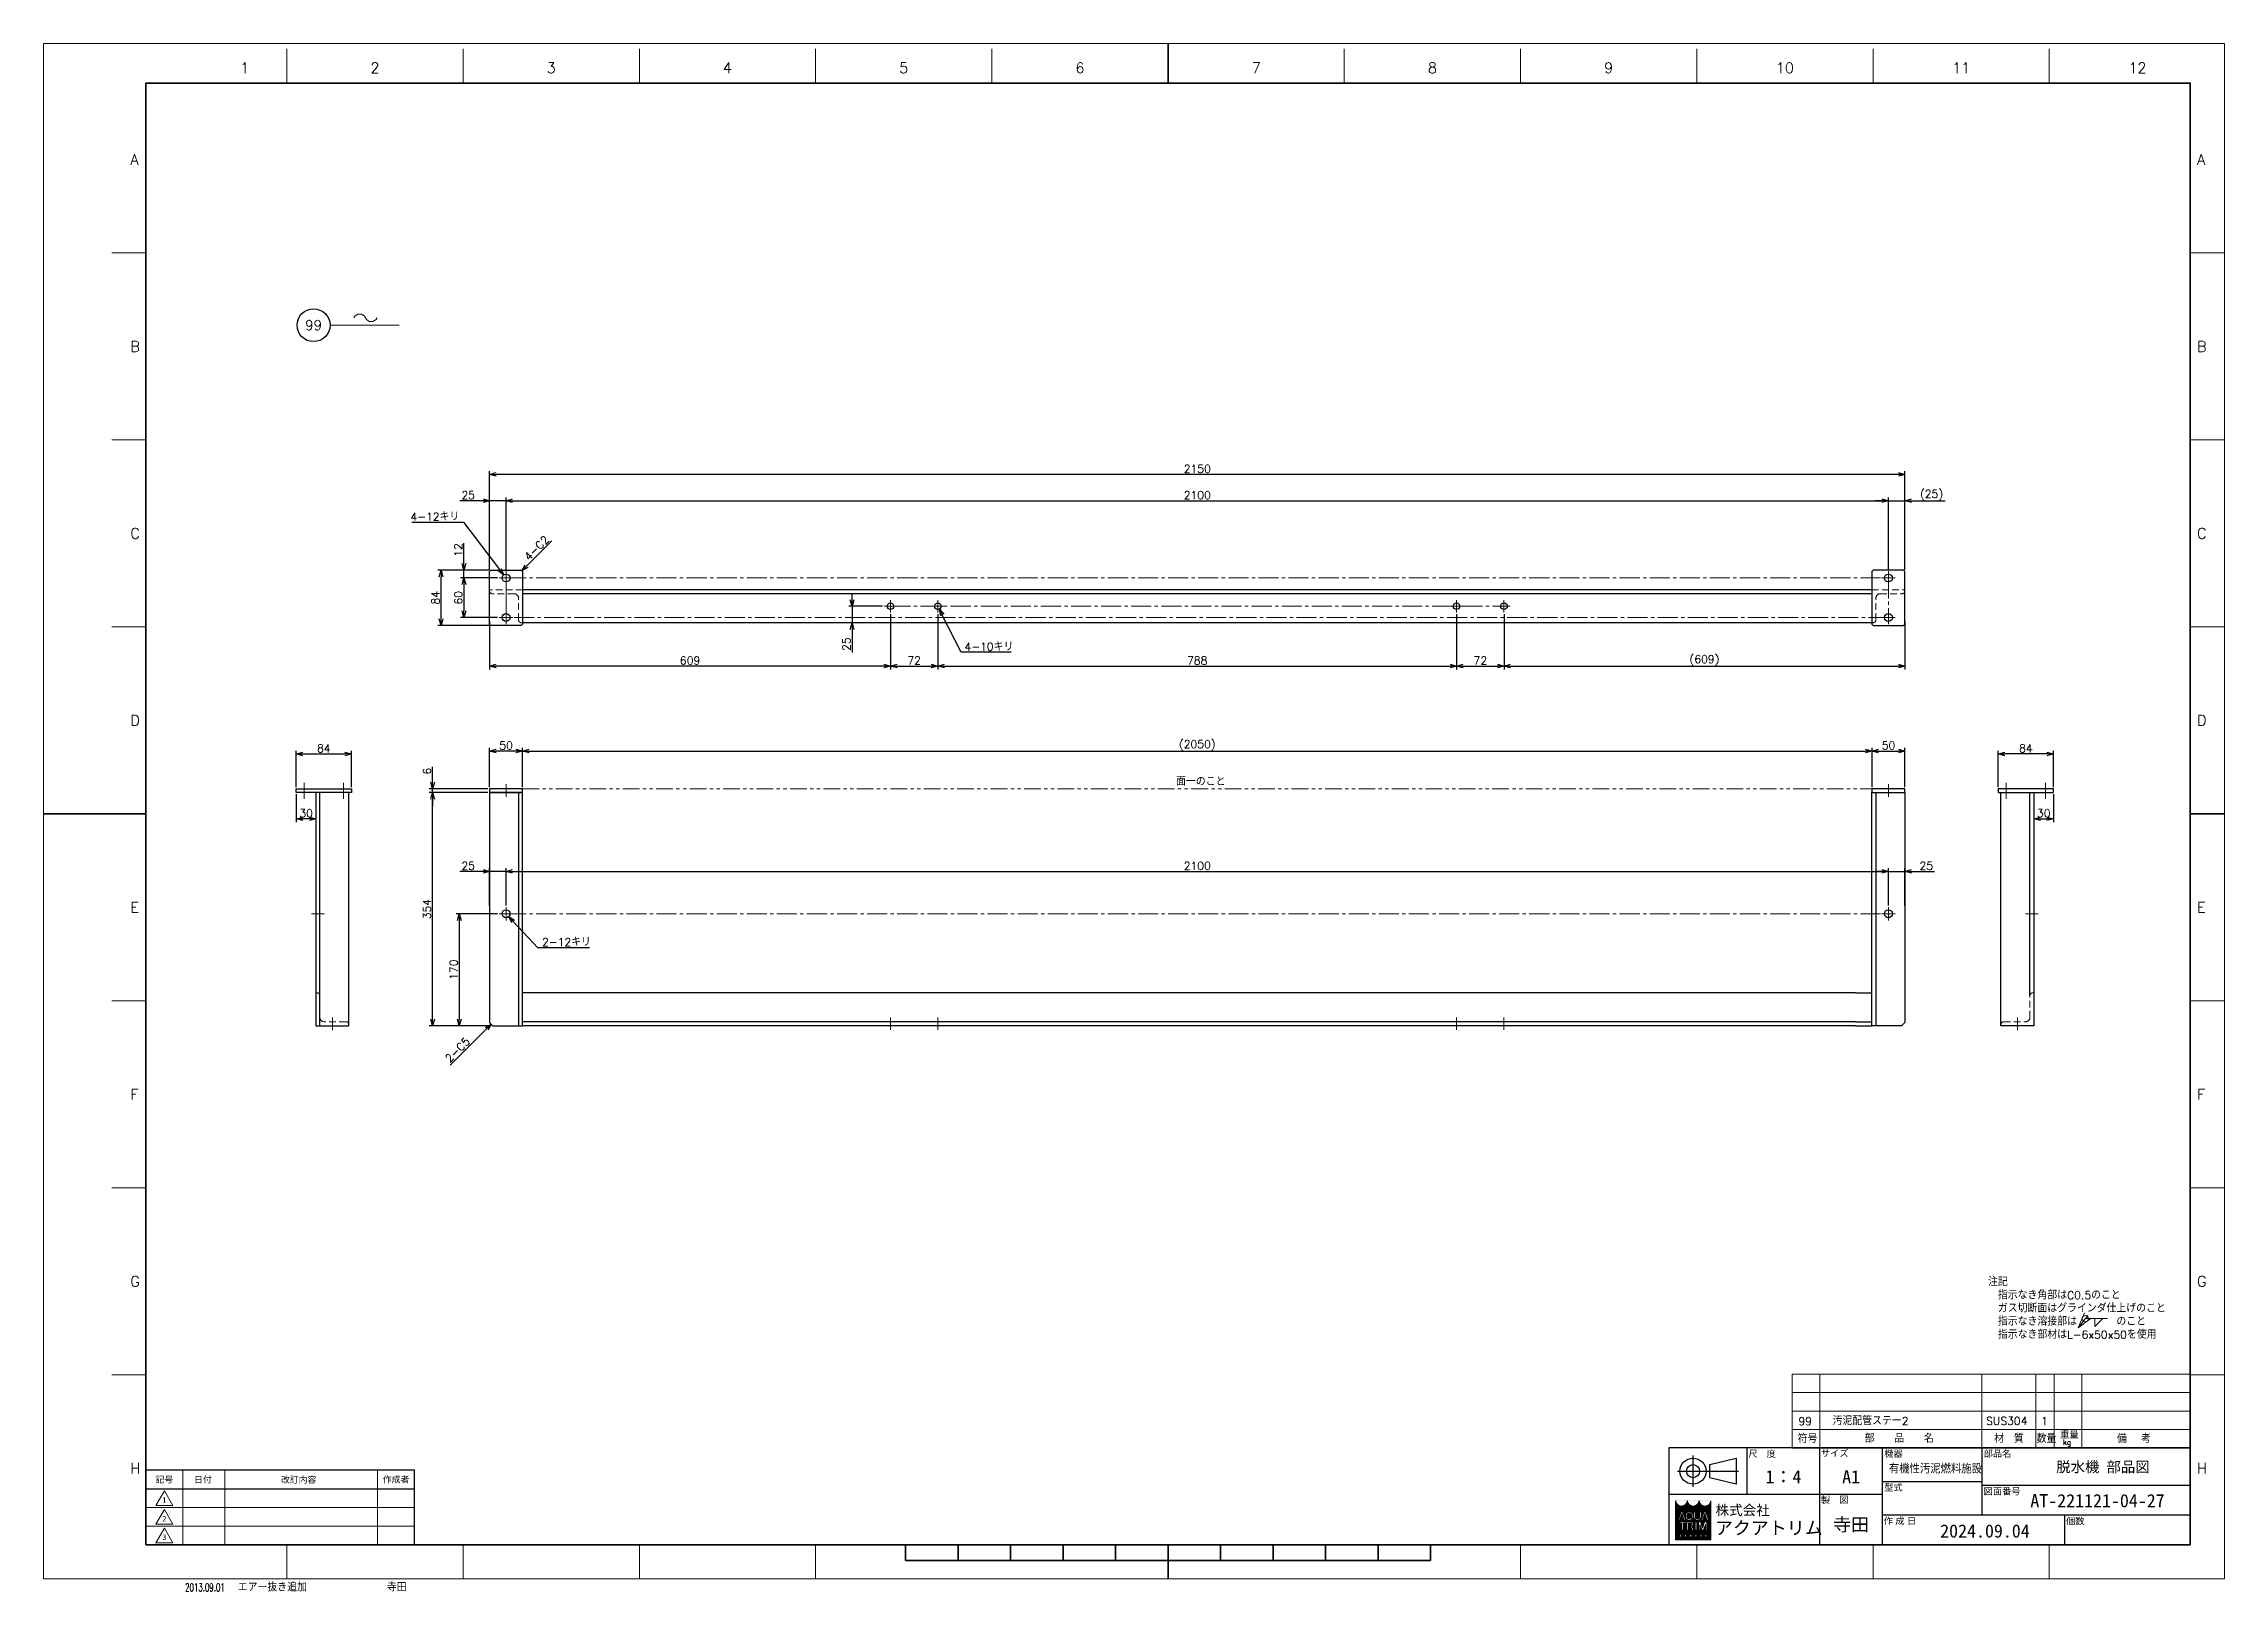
# Model space of a CAD drawing. Header units: millimetres. Extents: x 0 to 3313, y -19 to 2332.
import ezdxf
from ezdxf import colors
from ezdxf.entities.mleader import LeaderData, LeaderLine
from ezdxf.enums import TextEntityAlignment as Align
from ezdxf.math import Vec2, Vec3

# ---------------------------------------------------------------- set-up
doc = ezdxf.new("R2010")
doc.units = ezdxf.units.MM
doc.header["$LTSCALE"] = 1.6
doc.header["$PDMODE"] = 99
doc.header["$PDSIZE"] = 1
for name, pattern in [('CENTER2', [28.575, 19.05, -3.175, 3.175, -3.175]), ('HIDDEN', [9.525, 6.35, -3.175]), ('PHANTOM2', [31.75, 15.875, -3.175, 3.175, -3.175, 3.175, -3.175])]:
    doc.linetypes.add(name, pattern=pattern)
for name, color, linetype, lineweight in [('04_HIDDEN', 2, 'HIDDEN', 13), ('05_CENTER', 4, 'CENTER2', 13), ('06_PHANTOM', 2, 'PHANTOM2', 13), ('07_TEXT', 3, 'Continuous', 13), ('08_DIM', 3, 'Continuous', 13), ('90_FRAME', 5, 'Continuous', 35)]:
    doc.layers.add(name, color=color, linetype=linetype, lineweight=lineweight)
doc.layers.add('91_BLANK', color=5, linetype='Continuous', lineweight=0, plot=False)
doc.styles.add('KSS_TXT', font='txt.shx', dxfattribs={"bigfont": 'extfont2.shx'})
doc.styles.add('MS_G', font='MS Gothic.ttf')
doc.styles.get("Standard").update_dxf_attribs({"font": 'txt.shx', "bigfont": 'extfont2.shx'})
doc.styles.add('表題用', font='MS PGothic.ttf')
doc.dimstyles.new('KSS_DIM', dxfattribs={"dimscale": 4, "dimtxt": 3, "dimasz": 2.5, "dimexe": 1.25, "dimexo": 0.625, "dimtad": 1, "dimdsep": 46, "dimtxsty": 'KSS_TXT', "dimblk": 'OPEN30', "dimcen": 0, "dimazin": 2, "dimtfac": 0.75, "dimtmove": 0, "dimatfit": 3, "dimldrblk": 'OPEN30', "dimfxl": 1.25, "dimtolj": 1, "dimarcsym": 0})
doc.dimstyles.new('KSS_DIM$3', dxfattribs={"dimscale": 4, "dimtxt": 3, "dimasz": 2.5, "dimexe": 1.25, "dimexo": 0.625, "dimtad": 1, "dimtih": 1, "dimtoh": 1, "dimdsep": 46, "dimtxsty": 'KSS_TXT', "dimblk": 'OPEN30', "dimcen": 0, "dimazin": 2, "dimtfac": 0.75, "dimtofl": 0, "dimtmove": 0, "dimatfit": 3, "dimldrblk": 'OPEN30', "dimfxl": 1.25, "dimtolj": 1, "dimarcsym": 0})

msp = doc.modelspace()

# ---------------------------------------------------------------- texts
at = {"layer": '07_TEXT', "ltscale": 2, "insert": (2953.8, 456.644), "char_height": 12, "attachment_point": 1}
msp.add_mtext_dynamic_manual_height_columns('注記\\P\u3000指示なき角部はC0.5のこと\\P\u3000ガス切断面はグラインダ仕上げのこと\\P\u3000指示なき溶接部は\u3000\u3000\u3000\u3000のこと\\P\u3000指示なき部材はL-6x50x50を使用', width=288.71644, gutter_width=15, heights=[0], dxfattribs=at)
at = {"layer": '08_DIM', "style": 'KSS_TXT'}
msp.add_text('面一のこと', height=12, dxfattribs=at).set_placement((1720.291, 1204.695))
at = {"layer": '90_FRAME', "color": 0, "lineweight": 13, "style": 'KSS_TXT'}
for s, p in [('1', (305.507, 2282.158)), ('2', (503.368, 2282.158)), ('3', (771.102, 2282.158)), ('4', (1038.836, 2282.158)), ('5', (1306.569, 2282.158)), ('6', (1574.303, 2282.158)), ('7', (1842.036, 2282.158)), ('8', (2109.77, 2282.158)), ('9', (2377.504, 2282.158)), ('10', (2645.237, 2282.158)), ('11', (2912.971, 2282.158)), ('12', (3180.705, 2282.158))]:
    msp.add_text(s, height=16, dxfattribs=at).set_placement(p, align=Align.BOTTOM_CENTER)
for s, p in [('A', (131.829, 2155.685)), ('A', (3271.263, 2155.685)), ('B', (131.829, 1871.696)), ('B', (3271.263, 1871.696)), ('C', (131.829, 1587.707)), ('C', (3271.263, 1587.707)), ('D', (131.829, 1303.718)), ('D', (3271.263, 1303.718)), ('E', (131.829, 1019.729)), ('E', (3271.263, 1019.729)), ('F', (131.829, 735.74)), ('F', (3271.263, 735.74)), ('G', (131.829, 451.752)), ('G', (3271.263, 451.752)), ('H', (131.829, 167.763)), ('H', (3271.263, 167.763))]:
    msp.add_text(s, height=16, dxfattribs=at).set_placement(p, align=Align.MIDDLE_LEFT)
at = {"layer": '90_FRAME', "color": 3, "lineweight": 13}
for s, p in [('99', (2676.04, 239.191)), ('1', (3039.665, 239.392))]:
    msp.add_text(s, height=12, dxfattribs=at).set_placement(p, align=Align.MIDDLE_CENTER)
for s, height, p in [('汚泥配管ステー2', 12, (2717.578, 233.5)), ('SUS304', 12, (2950.877, 233.659)), ('符号', 12, (2664.622, 206.328)), ('部\u3000\u3000品\u3000\u3000名', 12, (2766.351, 206.763)), ('材\u3000質', 12, (2963.106, 206.619)), ('数量', 12, (3027.679, 206.529)), ('重量', 10, (3063.355, 213.073)), ('kg', 8, (3067.775, 203.288)), ('備  考', 12, (3149.73, 206.328)), ('エアー抜き追加', 12, (294.935, -19.199)), ('寺田', 12, (521.481, -19.199))]:
    msp.add_text(s, height=height, dxfattribs=at).set_placement(p)
at = {"layer": '90_FRAME', "color": 0, "style": '表題用'}
for s, p in [('尺\u3000度', (2589.55, 189.845)), ('サイズ', (2699.864, 190.591)), ('機器', (2796.103, 190.01)), ('部品名', (2947.15, 190.01)), ('型式', (2796.103, 138.596)), ('図面番号', (2947.15, 132.939)), ('製\u3000図', (2699.864, 119.876)), ('作 成 日', (2795.412, 87.801)), ('個数', (3072.302, 87.525))]:
    msp.add_text(s, height=10, dxfattribs=at).set_placement(p, align=Align.MIDDLE_LEFT)
at = {"layer": '90_FRAME', "color": 0, "style": 'MS_G', "width": 0.9}
msp.add_text('有機性汚泥燃料施設', height=12.8, dxfattribs=at).set_placement((2803.147, 161.284))
at = {"layer": '90_FRAME', "color": 0, "style": 'MS_G'}
for s, height, p in [('脱水機 部品図', 16, (3057.459, 161.858)), ('AT-221121-04-27', 20, (3018.011, 108.514)), ('2024.09.04', 20, (2881.056, 62.479))]:
    msp.add_text(s, height=height, dxfattribs=at).set_placement(p)
at = {"layer": '90_FRAME', "color": 0, "style": '表題用'}
for s, p in [('記号', (183.384, 150.616)), ('日付', (242.01, 150.616)), ('作成者', (535.384, 150.616))]:
    msp.add_text(s, height=9.6, dxfattribs=at).set_placement(p, align=Align.MIDDLE_CENTER)
at = {"layer": '90_FRAME', "color": 0}
for s, height, style, p in [('改訂内容', 9.6, '表題用', (387.384, 150.616)), ('A1', 20, 'MS_G', (2745.727, 154.859))]:
    msp.add_text(s, height=height, dxfattribs=dict(at, style=style)).set_placement(p, align=Align.MIDDLE)
at = {"layer": '90_FRAME', "color": 0, "lineweight": 13, "style": 'MS_G'}
for s, p in [('1', (183.384, 119.502)), ('3', (183.384, 62.93)), ('2', (183.384, 91.216))]:
    msp.add_text(s, height=8.486, dxfattribs=at).set_placement(p, align=Align.MIDDLE)
at = {"layer": '90_FRAME', "color": 4, "style": 'MS_G'}
msp.add_text('株式会社', height=15.1215, dxfattribs=at).set_placement((2581.023, 104.113), align=Align.MIDDLE_CENTER)
msp.add_text('アクアトリム', height=20, dxfattribs=at).set_placement((2538.937, 67.181))
at = {"layer": '90_FRAME', "color": 3, "lineweight": 13, "width": 0.65}
msp.add_text('2013.09.01', height=12, dxfattribs=at).set_placement((214.968, -19.199))
at = {"layer": '90_FRAME', "color": 0, "style": 'MS_G'}
for tag, p in [('1：4', (2642.913, 154.859)), ('寺田', (2745.727, 82.73))]:
    msp.add_attdef(tag, text='', height=20, dxfattribs=at).set_placement(p, align=Align.MIDDLE)

# ---------------------------------------------------------------- blocks, each defined once
blk = doc.blocks.new('AM_BALLOON1')
at = {"transparency": 16777216}
blk.add_circle((0, 0), 5, dxfattribs=at)
blk.add_attdef('B_NUMBER', text='', height=3, dxfattribs=at).set_placement((0, 0), align=Align.MIDDLE_CENTER)
blk = doc.blocks.new('_OPEN')
at = {"color": 0, "linetype": 'ByBlock'}
for p, q in [((-1, 0.17), (0, 0)), ((0, 0), (-1, -0.17)), ((0, 0), (-1, 0))]:
    blk.add_line(p, q, dxfattribs=at)
blk = doc.blocks.new('p1ba05')
for centre, start, end in [((-2.95, 0.29), 24.2276, 155.5758), ((0, 1.62), 204.2276, 335.5758)]:
    blk.add_arc(centre, 1.62, start, end)
blk = doc.blocks.new('Weld-line')
blk.add_line((0, 0), (1, 0))
blk = doc.blocks.new('Weld10-s5')
blk.add_circle((0, 0), 2)
blk = doc.blocks.new('Weld10-a1')
for p, q in [((5, 0), (0, 5)), ((0, 5), (0, 0)), ((0, 0), (5, 0))]:
    blk.add_line(p, q)
at = {"width": 0.9}
blk.add_attdef('S', text='', height=2.8, dxfattribs=at).set_placement((-2, 1), align=Align.RIGHT)
blk.add_attdef('L', (8, 1), '', height=2.8, dxfattribs=at)
blk = doc.blocks.new('_Open30')
at = {"color": 0, "linetype": 'ByBlock', "lineweight": -2}
for p, q in [((-1, 0.27), (0, 0)), ((0, 0), (-1, -0.27)), ((0, 0), (-1, 0))]:
    blk.add_line(p, q, dxfattribs=at)
blk = doc.blocks.new('*D180')
at = {"layer": '08_DIM', "color": 0, "lineweight": -2, "transparency": 16777216}
for p, q in [((675, 1194), (585.9, 1194)), ((590.9, 850), (590.9, 1184)), ((680, 840), (585.9, 840))]:
    blk.add_line(p, q, dxfattribs=at)
at = {"layer": 'Defpoints', "color": 0, "transparency": 16777216}
for p in [(590.9, 1194), (677.5, 1194), (682.5, 840)]:
    blk.add_point(p, dxfattribs=at)
at = {"layer": '08_DIM', "color": 0, "lineweight": -2, "transparency": 16777216, "xscale": 10, "yscale": 10, "zscale": 10}
for p, rotation in [((590.9, 1194), 90), ((590.9, 840), 270)]:
    blk.add_blockref('_Open30', p, dxfattribs=dict(at, rotation=rotation))
at = {"layer": '08_DIM', "color": 0, "transparency": 16777216, "insert": (582.4, 1017), "char_height": 12, "attachment_point": 5, "rotation": 90, "style": 'KSS_TXT'}
blk.add_mtext('\\A1;354', dxfattribs=at)
blk = doc.blocks.new('*D181')
at = {"layer": '08_DIM', "color": 0, "lineweight": -2, "transparency": 16777216}
for p, q in [((689.7, 1010), (626.5, 1010)), ((631.5, 1000), (631.5, 850)), ((680, 840), (626.5, 840))]:
    blk.add_line(p, q, dxfattribs=at)
at = {"layer": 'Defpoints', "color": 0, "transparency": 16777216}
for p in [(692.2, 1010), (631.5, 840), (682.5, 840)]:
    blk.add_point(p, dxfattribs=at)
at = {"layer": '08_DIM', "color": 0, "lineweight": -2, "transparency": 16777216, "xscale": 10, "yscale": 10, "zscale": 10}
for p, rotation in [((631.5, 1010), 90), ((631.5, 840), 270)]:
    blk.add_blockref('_Open30', p, dxfattribs=dict(at, rotation=rotation))
at = {"layer": '08_DIM', "color": 0, "transparency": 16777216, "insert": (623, 925), "char_height": 12, "attachment_point": 5, "rotation": 90, "style": 'KSS_TXT'}
blk.add_mtext('\\A1;170', dxfattribs=at)
blk = doc.blocks.new('*D182')
at = {"layer": '08_DIM', "color": 0, "lineweight": -2, "transparency": 16777216}
for p, q in [((590.9, 1210), (590.9, 1233)), ((675, 1200), (585.9, 1200)), ((675, 1194), (585.9, 1194)), ((590.9, 1194), (590.9, 1200)), ((590.9, 1184), (590.9, 1174))]:
    blk.add_line(p, q, dxfattribs=at)
at = {"layer": 'Defpoints', "color": 0, "transparency": 16777216}
for p in [(590.9, 1200), (677.5, 1200), (677.5, 1194)]:
    blk.add_point(p, dxfattribs=at)
at = {"layer": '08_DIM', "color": 0, "lineweight": -2, "transparency": 16777216, "xscale": 10, "yscale": 10, "zscale": 10}
for p, rotation in [((590.9, 1200), 270), ((590.9, 1194), 90)]:
    blk.add_blockref('_Open30', p, dxfattribs=dict(at, rotation=rotation))
at = {"layer": '08_DIM', "color": 0, "transparency": 16777216, "insert": (582.4, 1226.5), "char_height": 12, "attachment_point": 5, "rotation": 90, "style": 'KSS_TXT'}
blk.add_mtext('\\A1;6', dxfattribs=at)
blk = doc.blocks.new('*D183')
at = {"layer": '08_DIM', "color": 0, "lineweight": -2, "transparency": 16777216}
for p, q in [((677.5, 1202.5), (677.5, 1262.1)), ((727.5, 1202.5), (727.5, 1262.1)), ((717.5, 1257.1), (687.5, 1257.1))]:
    blk.add_line(p, q, dxfattribs=at)
at = {"layer": 'Defpoints', "color": 0, "transparency": 16777216}
for p in [(677.5, 1257.1), (677.5, 1200), (727.5, 1200)]:
    blk.add_point(p, dxfattribs=at)
at = {"layer": '08_DIM', "color": 0, "lineweight": -2, "transparency": 16777216, "xscale": 10, "yscale": 10, "zscale": 10, "rotation": 180}
blk.add_blockref('_Open30', (677.5, 1257.1), dxfattribs=at)
at = {"layer": '08_DIM', "color": 0, "lineweight": -2, "transparency": 16777216, "xscale": 10, "yscale": 10, "zscale": 10}
blk.add_blockref('_Open30', (727.5, 1257.1), dxfattribs=at)
at = {"layer": '08_DIM', "color": 0, "transparency": 16777216, "insert": (702.5, 1265.6), "char_height": 12, "attachment_point": 5, "style": 'KSS_TXT'}
blk.add_mtext('\\A1;50', dxfattribs=at)
blk = doc.blocks.new('*D184')
at = {"layer": '08_DIM', "color": 0, "lineweight": -2, "transparency": 16777216}
for p, q in [((727.5, 1202.5), (727.5, 1262.1)), ((2777.5, 1202.5), (2777.5, 1262.1)), ((737.5, 1257.1), (2767.5, 1257.1))]:
    blk.add_line(p, q, dxfattribs=at)
at = {"layer": 'Defpoints', "color": 0, "transparency": 16777216}
for p in [(2777.5, 1257.1), (727.5, 1200), (2777.5, 1200)]:
    blk.add_point(p, dxfattribs=at)
at = {"layer": '08_DIM', "color": 0, "lineweight": -2, "transparency": 16777216, "xscale": 10, "yscale": 10, "zscale": 10, "rotation": 180}
blk.add_blockref('_Open30', (727.5, 1257.1), dxfattribs=at)
at = {"layer": '08_DIM', "color": 0, "lineweight": -2, "transparency": 16777216, "xscale": 10, "yscale": 10, "zscale": 10}
blk.add_blockref('_Open30', (2777.5, 1257.1), dxfattribs=at)
at = {"layer": '08_DIM', "color": 0, "transparency": 16777216, "insert": (1752.5, 1265.6), "char_height": 12, "attachment_point": 5, "style": 'KSS_TXT'}
blk.add_mtext('\\A1;(2050)', dxfattribs=at)
blk = doc.blocks.new('*D185')
at = {"layer": '08_DIM', "color": 0, "lineweight": -2, "transparency": 16777216}
for p, q in [((2777.5, 1202.5), (2777.5, 1262.1)), ((2827.5, 1202.5), (2827.5, 1262.1)), ((2787.5, 1257.1), (2817.5, 1257.1))]:
    blk.add_line(p, q, dxfattribs=at)
at = {"layer": 'Defpoints', "color": 0, "transparency": 16777216}
for p in [(2827.5, 1257.1), (2777.5, 1200), (2827.5, 1200)]:
    blk.add_point(p, dxfattribs=at)
at = {"layer": '08_DIM', "color": 0, "lineweight": -2, "transparency": 16777216, "xscale": 10, "yscale": 10, "zscale": 10, "rotation": 180}
blk.add_blockref('_Open30', (2777.5, 1257.1), dxfattribs=at)
at = {"layer": '08_DIM', "color": 0, "lineweight": -2, "transparency": 16777216, "xscale": 10, "yscale": 10, "zscale": 10}
blk.add_blockref('_Open30', (2827.5, 1257.1), dxfattribs=at)
at = {"layer": '08_DIM', "color": 0, "transparency": 16777216, "insert": (2802.5, 1265.6), "char_height": 12, "attachment_point": 5, "style": 'KSS_TXT'}
blk.add_mtext('\\A1;50', dxfattribs=at)
blk = doc.blocks.new('*D186')
at = {"layer": '08_DIM', "color": 0, "lineweight": -2, "transparency": 16777216}
for p, q in [((702.5, 1022.8), (702.5, 1079.3)), ((712.5, 1074.3), (2792.5, 1074.3)), ((2802.5, 1022.8), (2802.5, 1079.3))]:
    blk.add_line(p, q, dxfattribs=at)
at = {"layer": 'Defpoints', "color": 0, "transparency": 16777216}
for p in [(2802.5, 1074.3), (702.5, 1020.3), (2802.5, 1020.3)]:
    blk.add_point(p, dxfattribs=at)
at = {"layer": '08_DIM', "color": 0, "lineweight": -2, "transparency": 16777216, "xscale": 10, "yscale": 10, "zscale": 10, "rotation": 180}
blk.add_blockref('_Open30', (702.5, 1074.3), dxfattribs=at)
at = {"layer": '08_DIM', "color": 0, "lineweight": -2, "transparency": 16777216, "xscale": 10, "yscale": 10, "zscale": 10}
blk.add_blockref('_Open30', (2802.5, 1074.3), dxfattribs=at)
at = {"layer": '08_DIM', "color": 0, "transparency": 16777216, "insert": (1752.5, 1082.8), "char_height": 12, "attachment_point": 5, "style": 'KSS_TXT'}
blk.add_mtext('\\A1;2100', dxfattribs=at)
blk = doc.blocks.new('*D187')
at = {"layer": '08_DIM', "color": 0, "lineweight": -2, "transparency": 16777216}
for p, q in [((667.5, 1074.3), (632.5, 1074.3)), ((677.5, 1022.8), (677.5, 1079.3)), ((702.5, 1074.3), (677.5, 1074.3)), ((702.5, 1022.8), (702.5, 1079.3)), ((712.5, 1074.3), (722.5, 1074.3))]:
    blk.add_line(p, q, dxfattribs=at)
at = {"layer": 'Defpoints', "color": 0, "transparency": 16777216}
for p in [(677.5, 1074.3), (677.5, 1020.3), (702.5, 1020.3)]:
    blk.add_point(p, dxfattribs=at)
at = {"layer": '08_DIM', "color": 0, "lineweight": -2, "transparency": 16777216, "xscale": 10, "yscale": 10, "zscale": 10}
blk.add_blockref('_Open30', (677.5, 1074.3), dxfattribs=at)
at = {"layer": '08_DIM', "color": 0, "lineweight": -2, "transparency": 16777216, "xscale": 10, "yscale": 10, "zscale": 10, "rotation": 180}
blk.add_blockref('_Open30', (702.5, 1074.3), dxfattribs=at)
at = {"layer": '08_DIM', "color": 0, "transparency": 16777216, "insert": (645, 1082.8), "char_height": 12, "attachment_point": 5, "style": 'KSS_TXT'}
blk.add_mtext('\\A1;25', dxfattribs=at)
blk = doc.blocks.new('*D188')
at = {"layer": '08_DIM', "color": 0, "lineweight": -2, "transparency": 16777216}
for p, q in [((2792.5, 1074.3), (2782.5, 1074.3)), ((2802.5, 1022.8), (2802.5, 1079.3)), ((2802.5, 1074.3), (2827.5, 1074.3)), ((2827.5, 1022.8), (2827.5, 1079.3)), ((2837.5, 1074.3), (2872.5, 1074.3))]:
    blk.add_line(p, q, dxfattribs=at)
at = {"layer": 'Defpoints', "color": 0, "transparency": 16777216}
for p in [(2827.5, 1074.3), (2802.5, 1020.3), (2827.5, 1020.3)]:
    blk.add_point(p, dxfattribs=at)
at = {"layer": '08_DIM', "color": 0, "lineweight": -2, "transparency": 16777216, "xscale": 10, "yscale": 10, "zscale": 10}
blk.add_blockref('_Open30', (2802.5, 1074.3), dxfattribs=at)
at = {"layer": '08_DIM', "color": 0, "lineweight": -2, "transparency": 16777216, "xscale": 10, "yscale": 10, "zscale": 10, "rotation": 180}
blk.add_blockref('_Open30', (2827.5, 1074.3), dxfattribs=at)
at = {"layer": '08_DIM', "color": 0, "transparency": 16777216, "insert": (2860, 1082.8), "char_height": 12, "attachment_point": 5, "style": 'KSS_TXT'}
blk.add_mtext('\\A1;25', dxfattribs=at)
blk = doc.blocks.new('*D189')
at = {"layer": '08_DIM', "color": 0, "lineweight": -2, "transparency": 16777216}
for p, q in [((1286.5, 1465.2), (1286.5, 1381.2)), ((1358.5, 1465.2), (1358.5, 1381.2)), ((1296.5, 1386.2), (1348.5, 1386.2))]:
    blk.add_line(p, q, dxfattribs=at)
at = {"layer": 'Defpoints', "color": 0, "transparency": 16777216}
for p in [(1286.5, 1467.7), (1358.5, 1467.7), (1358.5, 1386.2)]:
    blk.add_point(p, dxfattribs=at)
at = {"layer": '08_DIM', "color": 0, "lineweight": -2, "transparency": 16777216, "xscale": 10, "yscale": 10, "zscale": 10, "rotation": 180}
blk.add_blockref('_Open30', (1286.5, 1386.2), dxfattribs=at)
at = {"layer": '08_DIM', "color": 0, "lineweight": -2, "transparency": 16777216, "xscale": 10, "yscale": 10, "zscale": 10}
blk.add_blockref('_Open30', (1358.5, 1386.2), dxfattribs=at)
at = {"layer": '08_DIM', "color": 0, "transparency": 16777216, "insert": (1322.5, 1394.7), "char_height": 12, "attachment_point": 5, "style": 'KSS_TXT'}
blk.add_mtext('\\A1;72', dxfattribs=at)
blk = doc.blocks.new('*D190')
at = {"layer": '08_DIM', "color": 0, "lineweight": -2, "transparency": 16777216}
for p, q in [((1358.5, 1465.2), (1358.5, 1381.2)), ((2146.5, 1465.2), (2146.5, 1381.2)), ((1368.5, 1386.2), (2136.5, 1386.2))]:
    blk.add_line(p, q, dxfattribs=at)
at = {"layer": 'Defpoints', "color": 0, "transparency": 16777216}
for p in [(1358.5, 1467.7), (2146.5, 1467.7), (2146.5, 1386.2)]:
    blk.add_point(p, dxfattribs=at)
at = {"layer": '08_DIM', "color": 0, "lineweight": -2, "transparency": 16777216, "xscale": 10, "yscale": 10, "zscale": 10, "rotation": 180}
blk.add_blockref('_Open30', (1358.5, 1386.2), dxfattribs=at)
at = {"layer": '08_DIM', "color": 0, "lineweight": -2, "transparency": 16777216, "xscale": 10, "yscale": 10, "zscale": 10}
blk.add_blockref('_Open30', (2146.5, 1386.2), dxfattribs=at)
at = {"layer": '08_DIM', "color": 0, "transparency": 16777216, "insert": (1752.5, 1394.7), "char_height": 12, "attachment_point": 5, "style": 'KSS_TXT'}
blk.add_mtext('\\A1;788', dxfattribs=at)
blk = doc.blocks.new('*D191')
at = {"layer": '08_DIM', "color": 0, "lineweight": -2, "transparency": 16777216}
for p, q in [((2146.5, 1465.2), (2146.5, 1381.2)), ((2218.5, 1465.2), (2218.5, 1381.2)), ((2156.5, 1386.2), (2208.5, 1386.2))]:
    blk.add_line(p, q, dxfattribs=at)
at = {"layer": 'Defpoints', "color": 0, "transparency": 16777216}
for p in [(2146.5, 1467.7), (2218.5, 1467.7), (2218.5, 1386.2)]:
    blk.add_point(p, dxfattribs=at)
at = {"layer": '08_DIM', "color": 0, "lineweight": -2, "transparency": 16777216, "xscale": 10, "yscale": 10, "zscale": 10, "rotation": 180}
blk.add_blockref('_Open30', (2146.5, 1386.2), dxfattribs=at)
at = {"layer": '08_DIM', "color": 0, "lineweight": -2, "transparency": 16777216, "xscale": 10, "yscale": 10, "zscale": 10}
blk.add_blockref('_Open30', (2218.5, 1386.2), dxfattribs=at)
at = {"layer": '08_DIM', "color": 0, "transparency": 16777216, "insert": (2182.5, 1394.7), "char_height": 12, "attachment_point": 5, "style": 'KSS_TXT'}
blk.add_mtext('\\A1;72', dxfattribs=at)
blk = doc.blocks.new('*D192')
at = {"layer": '08_DIM', "color": 0, "lineweight": -2, "transparency": 16777216}
for p, q in [((1228.1, 1487), (1228.1, 1497)), ((1274.6, 1477), (1223.1, 1477)), ((1228.1, 1477), (1228.1, 1452)), ((1274.6, 1452), (1223.1, 1452)), ((1228.1, 1442), (1228.1, 1407))]:
    blk.add_line(p, q, dxfattribs=at)
at = {"layer": 'Defpoints', "color": 0, "transparency": 16777216}
for p in [(1277.1, 1477), (1228.1, 1452), (1277.1, 1452)]:
    blk.add_point(p, dxfattribs=at)
at = {"layer": '08_DIM', "color": 0, "lineweight": -2, "transparency": 16777216, "xscale": 10, "yscale": 10, "zscale": 10}
for p, rotation in [((1228.1, 1477), 270), ((1228.1, 1452), 90)]:
    blk.add_blockref('_Open30', p, dxfattribs=dict(at, rotation=rotation))
at = {"layer": '08_DIM', "color": 0, "transparency": 16777216, "insert": (1219.6, 1419.5), "char_height": 12, "attachment_point": 5, "rotation": 90, "style": 'KSS_TXT'}
blk.add_mtext('\\A1;25', dxfattribs=at)
blk = doc.blocks.new('*D193')
at = {"layer": '08_DIM', "color": 0, "lineweight": -2, "transparency": 16777216}
for p, q in [((1286.5, 1464.9), (1286.5, 1381.2)), ((677.5, 1454.5), (677.5, 1381.2)), ((1276.5, 1386.2), (687.5, 1386.2))]:
    blk.add_line(p, q, dxfattribs=at)
at = {"layer": 'Defpoints', "color": 0, "transparency": 16777216}
for p in [(1286.5, 1467.4), (677.5, 1457), (677.5, 1386.2)]:
    blk.add_point(p, dxfattribs=at)
at = {"layer": '08_DIM', "color": 0, "lineweight": -2, "transparency": 16777216, "xscale": 10, "yscale": 10, "zscale": 10, "rotation": 180}
blk.add_blockref('_Open30', (677.5, 1386.2), dxfattribs=at)
at = {"layer": '08_DIM', "color": 0, "lineweight": -2, "transparency": 16777216, "xscale": 10, "yscale": 10, "zscale": 10}
blk.add_blockref('_Open30', (1286.5, 1386.2), dxfattribs=at)
at = {"layer": '08_DIM', "color": 0, "transparency": 16777216, "insert": (982, 1394.7), "char_height": 12, "attachment_point": 5, "style": 'KSS_TXT'}
blk.add_mtext('\\A1;609', dxfattribs=at)
blk = doc.blocks.new('*D194')
at = {"layer": '08_DIM', "color": 0, "lineweight": -2, "transparency": 16777216}
for p, q in [((2218.5, 1465.2), (2218.5, 1381.2)), ((2827.5, 1454.5), (2827.5, 1381.2)), ((2228.5, 1386.2), (2817.5, 1386.2))]:
    blk.add_line(p, q, dxfattribs=at)
at = {"layer": 'Defpoints', "color": 0, "transparency": 16777216}
for p in [(2218.5, 1467.7), (2827.5, 1457), (2827.5, 1386.2)]:
    blk.add_point(p, dxfattribs=at)
at = {"layer": '08_DIM', "color": 0, "lineweight": -2, "transparency": 16777216, "xscale": 10, "yscale": 10, "zscale": 10, "rotation": 180}
blk.add_blockref('_Open30', (2218.5, 1386.2), dxfattribs=at)
at = {"layer": '08_DIM', "color": 0, "lineweight": -2, "transparency": 16777216, "xscale": 10, "yscale": 10, "zscale": 10}
blk.add_blockref('_Open30', (2827.5, 1386.2), dxfattribs=at)
at = {"layer": '08_DIM', "color": 0, "transparency": 16777216, "insert": (2523, 1394.7), "char_height": 12, "attachment_point": 5, "style": 'KSS_TXT'}
blk.add_mtext('\\A1;(609)', dxfattribs=at)
blk = doc.blocks.new('*D195')
at = {"layer": '08_DIM', "color": 0, "lineweight": -2, "transparency": 16777216}
for p, q in [((689.7, 1520), (633.5, 1520)), ((638.5, 1510), (638.5, 1470)), ((689.7, 1460), (633.5, 1460))]:
    blk.add_line(p, q, dxfattribs=at)
at = {"layer": 'Defpoints', "color": 0, "transparency": 16777216}
for p in [(692.2, 1520), (638.5, 1460), (692.2, 1460)]:
    blk.add_point(p, dxfattribs=at)
at = {"layer": '08_DIM', "color": 0, "lineweight": -2, "transparency": 16777216, "xscale": 10, "yscale": 10, "zscale": 10}
for p, rotation in [((638.5, 1520), 90), ((638.5, 1460), 270)]:
    blk.add_blockref('_Open30', p, dxfattribs=dict(at, rotation=rotation))
at = {"layer": '08_DIM', "color": 0, "transparency": 16777216, "insert": (630, 1490), "char_height": 12, "attachment_point": 5, "rotation": 90, "style": 'KSS_TXT'}
blk.add_mtext('\\A1;60', dxfattribs=at)
blk = doc.blocks.new('*D196')
at = {"layer": '08_DIM', "color": 0, "lineweight": -2, "transparency": 16777216}
for p, q in [((638.5, 1542), (638.5, 1573)), ((677, 1532), (633.5, 1532)), ((638.5, 1520), (638.5, 1532)), ((689.7, 1520), (633.5, 1520)), ((638.5, 1510), (638.5, 1500))]:
    blk.add_line(p, q, dxfattribs=at)
at = {"layer": 'Defpoints', "color": 0, "transparency": 16777216}
for p in [(638.5, 1532), (679.5, 1532), (692.2, 1520)]:
    blk.add_point(p, dxfattribs=at)
at = {"layer": '08_DIM', "color": 0, "lineweight": -2, "transparency": 16777216, "xscale": 10, "yscale": 10, "zscale": 10}
for p, rotation in [((638.5, 1532), 270), ((638.5, 1520), 90)]:
    blk.add_blockref('_Open30', p, dxfattribs=dict(at, rotation=rotation))
at = {"layer": '08_DIM', "color": 0, "transparency": 16777216, "insert": (630, 1562.5), "char_height": 12, "attachment_point": 5, "rotation": 90, "style": 'KSS_TXT'}
blk.add_mtext('\\A1;12', dxfattribs=at)
blk = doc.blocks.new('*D197')
at = {"layer": '08_DIM', "color": 0, "lineweight": -2, "transparency": 16777216}
for p, q in [((677, 1532), (598.8, 1532)), ((603.8, 1458), (603.8, 1522)), ((677, 1448), (598.8, 1448))]:
    blk.add_line(p, q, dxfattribs=at)
at = {"layer": 'Defpoints', "color": 0, "transparency": 16777216}
for p in [(603.8, 1532), (679.5, 1532), (679.5, 1448)]:
    blk.add_point(p, dxfattribs=at)
at = {"layer": '08_DIM', "color": 0, "lineweight": -2, "transparency": 16777216, "xscale": 10, "yscale": 10, "zscale": 10}
for p, rotation in [((603.8, 1532), 90), ((603.8, 1448), 270)]:
    blk.add_blockref('_Open30', p, dxfattribs=dict(at, rotation=rotation))
at = {"layer": '08_DIM', "color": 0, "transparency": 16777216, "insert": (595.3, 1490), "char_height": 12, "attachment_point": 5, "rotation": 90, "style": 'KSS_TXT'}
blk.add_mtext('\\A1;84', dxfattribs=at)
blk = doc.blocks.new('*D198')
at = {"layer": '08_DIM', "color": 0, "lineweight": -2, "transparency": 16777216}
for p, q in [((3023.3, 1191.5), (3023.3, 1149.2)), ((3053.3, 1191.5), (3053.3, 1149.2)), ((3033.3, 1154.2), (3043.3, 1154.2))]:
    blk.add_line(p, q, dxfattribs=at)
at = {"layer": 'Defpoints', "color": 0, "transparency": 16777216}
for p in [(3023.3, 1194), (3053.3, 1194), (3053.3, 1154.2)]:
    blk.add_point(p, dxfattribs=at)
at = {"layer": '08_DIM', "color": 0, "lineweight": -2, "transparency": 16777216, "xscale": 10, "yscale": 10, "zscale": 10, "rotation": 180}
blk.add_blockref('_Open30', (3023.3, 1154.2), dxfattribs=at)
at = {"layer": '08_DIM', "color": 0, "lineweight": -2, "transparency": 16777216, "xscale": 10, "yscale": 10, "zscale": 10}
blk.add_blockref('_Open30', (3053.3, 1154.2), dxfattribs=at)
at = {"layer": '08_DIM', "color": 0, "transparency": 16777216, "insert": (3038.3, 1162.7), "char_height": 12, "attachment_point": 5, "style": 'KSS_TXT'}
blk.add_mtext('\\A1;30', dxfattribs=at)
blk = doc.blocks.new('*D199')
at = {"layer": '08_DIM', "color": 0, "lineweight": -2, "transparency": 16777216}
for p, q in [((2969.3, 1202.5), (2969.3, 1257.7)), ((3043.3, 1252.7), (2979.3, 1252.7)), ((3053.3, 1202.5), (3053.3, 1257.7))]:
    blk.add_line(p, q, dxfattribs=at)
at = {"layer": 'Defpoints', "color": 0, "transparency": 16777216}
for p in [(2969.3, 1252.7), (2969.3, 1200), (3053.3, 1200)]:
    blk.add_point(p, dxfattribs=at)
at = {"layer": '08_DIM', "color": 0, "lineweight": -2, "transparency": 16777216, "xscale": 10, "yscale": 10, "zscale": 10, "rotation": 180}
blk.add_blockref('_Open30', (2969.3, 1252.7), dxfattribs=at)
at = {"layer": '08_DIM', "color": 0, "lineweight": -2, "transparency": 16777216, "xscale": 10, "yscale": 10, "zscale": 10}
blk.add_blockref('_Open30', (3053.3, 1252.7), dxfattribs=at)
at = {"layer": '08_DIM', "color": 0, "transparency": 16777216, "insert": (3011.3, 1261.2), "char_height": 12, "attachment_point": 5, "style": 'KSS_TXT'}
blk.add_mtext('\\A1;84', dxfattribs=at)
blk = doc.blocks.new('*D200')
at = {"layer": '08_DIM', "color": 0, "lineweight": -2, "transparency": 16777216}
for p, q in [((559.6, 1604.6), (637.7, 1604.6)), ((637.7, 1604.6), (692.7, 1532.7))]:
    blk.add_line(p, q, dxfattribs=at)
at = {"layer": 'Defpoints', "color": 0, "transparency": 16777216}
for p in [(698.8, 1524.8), (706.1, 1515.3)]:
    blk.add_point(p, dxfattribs=at)
at = {"layer": '08_DIM', "color": 0, "lineweight": -2, "transparency": 16777216, "xscale": 10, "yscale": 10, "zscale": 10, "rotation": 307.4431949022535}
blk.add_blockref('_Open30', (698.8, 1524.8), dxfattribs=at)
at = {"layer": '08_DIM', "color": 0, "transparency": 16777216, "insert": (594.4, 1613.1), "char_height": 12, "attachment_point": 5, "style": 'KSS_TXT'}
blk.add_mtext('\\A1;4-12キリ', dxfattribs=at)
blk = doc.blocks.new('*D201')
at = {"layer": '08_DIM', "color": 0, "lineweight": -2, "transparency": 16777216}
for p, q in [((1393.8, 1407.1), (1365.2, 1463.6)), ((1469.9, 1407.1), (1393.8, 1407.1))]:
    blk.add_line(p, q, dxfattribs=at)
at = {"layer": 'Defpoints', "color": 0, "transparency": 16777216}
for p in [(1356.2, 1481.5), (1360.7, 1472.6)]:
    blk.add_point(p, dxfattribs=at)
at = {"layer": '08_DIM', "color": 0, "lineweight": -2, "transparency": 16777216, "xscale": 10, "yscale": 10, "zscale": 10, "rotation": 116.8295820551044}
blk.add_blockref('_Open30', (1360.7, 1472.6), dxfattribs=at)
at = {"layer": '08_DIM', "color": 0, "transparency": 16777216, "insert": (1436.1, 1415.6), "char_height": 12, "attachment_point": 5, "style": 'KSS_TXT'}
blk.add_mtext('\\A1;4-10キリ', dxfattribs=at)
blk = doc.blocks.new('*D202')
at = {"layer": '08_DIM', "color": 0, "lineweight": -2, "transparency": 16777216}
for p, q in [((751, 958.5), (713.4, 998.3)), ((829.1, 958.5), (751, 958.5))]:
    blk.add_line(p, q, dxfattribs=at)
at = {"layer": 'Defpoints', "color": 0, "transparency": 16777216}
for p in [(698.3, 1014.3), (706.6, 1005.6)]:
    blk.add_point(p, dxfattribs=at)
at = {"layer": '08_DIM', "color": 0, "lineweight": -2, "transparency": 16777216, "xscale": 10, "yscale": 10, "zscale": 10, "rotation": 133.3345796415771}
blk.add_blockref('_Open30', (706.6, 1005.6), dxfattribs=at)
at = {"layer": '08_DIM', "color": 0, "transparency": 16777216, "insert": (794.3, 967), "char_height": 12, "attachment_point": 5, "style": 'KSS_TXT'}
blk.add_mtext('\\A1;2-12キリ', dxfattribs=at)
blk = doc.blocks.new('*D203')
at = {"layer": '08_DIM', "color": 0, "lineweight": -2, "transparency": 16777216}
for p, q in [((383.7, 1191.5), (383.7, 1149.2)), ((413.7, 1191.5), (413.7, 1149.2)), ((403.7, 1154.2), (393.7, 1154.2))]:
    blk.add_line(p, q, dxfattribs=at)
at = {"layer": 'Defpoints', "color": 0, "transparency": 16777216}
for p in [(383.7, 1194), (413.7, 1194), (383.7, 1154.2)]:
    blk.add_point(p, dxfattribs=at)
at = {"layer": '08_DIM', "color": 0, "lineweight": -2, "transparency": 16777216, "xscale": 10, "yscale": 10, "zscale": 10, "rotation": 180}
blk.add_blockref('_Open30', (383.7, 1154.2), dxfattribs=at)
at = {"layer": '08_DIM', "color": 0, "lineweight": -2, "transparency": 16777216, "xscale": 10, "yscale": 10, "zscale": 10}
blk.add_blockref('_Open30', (413.7, 1154.2), dxfattribs=at)
at = {"layer": '08_DIM', "color": 0, "transparency": 16777216, "insert": (398.7, 1162.7), "char_height": 12, "attachment_point": 5, "style": 'KSS_TXT'}
blk.add_mtext('\\A1;30', dxfattribs=at)
blk = doc.blocks.new('*D204')
at = {"layer": '08_DIM', "color": 0, "lineweight": -2, "transparency": 16777216}
for p, q in [((383.7, 1202.5), (383.7, 1257.7)), ((393.7, 1252.7), (457.7, 1252.7)), ((467.7, 1202.5), (467.7, 1257.7))]:
    blk.add_line(p, q, dxfattribs=at)
at = {"layer": 'Defpoints', "color": 0, "transparency": 16777216}
for p in [(467.7, 1252.7), (383.7, 1200), (467.7, 1200)]:
    blk.add_point(p, dxfattribs=at)
at = {"layer": '08_DIM', "color": 0, "lineweight": -2, "transparency": 16777216, "xscale": 10, "yscale": 10, "zscale": 10, "rotation": 180}
blk.add_blockref('_Open30', (383.7, 1252.7), dxfattribs=at)
at = {"layer": '08_DIM', "color": 0, "lineweight": -2, "transparency": 16777216, "xscale": 10, "yscale": 10, "zscale": 10}
blk.add_blockref('_Open30', (467.7, 1252.7), dxfattribs=at)
at = {"layer": '08_DIM', "color": 0, "transparency": 16777216, "insert": (425.7, 1261.2), "char_height": 12, "attachment_point": 5, "style": 'KSS_TXT'}
blk.add_mtext('\\A1;84', dxfattribs=at)
blk = doc.blocks.new('KK015066_54_5_1_1')
for p, q in [((1.5, 50), (0, 50)), ((0, 0), (0, 50)), ((6, 12.5), (6, 45.5)), ((0, 0), (50, 0)), ((45.5, 6), (12.5, 6)), ((50, 1.5), (50, 0))]:
    blk.add_line(p, q)
for centre, radius, start, end in [((1.5, 45.5), 4.5, 0, 90), ((12.5, 12.5), 6.5, 180, 270), ((45.5, 1.5), 4.5, 0, 90)]:
    blk.add_arc(centre, radius, start, end)
at = {"flags": 3}
blk.add_attdef('PARAM', (0, 0), '', height=1, dxfattribs=at)
blk = doc.blocks.new('*D205')
at = {"layer": '08_DIM', "color": 0, "lineweight": -2, "transparency": 16777216}
for p, q in [((667.5, 1637.3), (632.5, 1637.3)), ((677.5, 1532.5), (677.5, 1642.3)), ((702.5, 1637.3), (677.5, 1637.3)), ((702.5, 1532.8), (702.5, 1642.3)), ((712.5, 1637.3), (722.5, 1637.3))]:
    blk.add_line(p, q, dxfattribs=at)
at = {"layer": 'Defpoints', "color": 0, "transparency": 16777216}
for p in [(677.5, 1637.3), (677.5, 1530), (702.5, 1530.3)]:
    blk.add_point(p, dxfattribs=at)
at = {"layer": '08_DIM', "color": 0, "lineweight": -2, "transparency": 16777216, "xscale": 10, "yscale": 10, "zscale": 10}
blk.add_blockref('_Open30', (677.5, 1637.3), dxfattribs=at)
at = {"layer": '08_DIM', "color": 0, "lineweight": -2, "transparency": 16777216, "xscale": 10, "yscale": 10, "zscale": 10, "rotation": 180}
blk.add_blockref('_Open30', (702.5, 1637.3), dxfattribs=at)
at = {"layer": '08_DIM', "color": 0, "transparency": 16777216, "insert": (645, 1645.8), "char_height": 12, "attachment_point": 5, "style": 'KSS_TXT'}
blk.add_mtext('\\A1;25', dxfattribs=at)
blk = doc.blocks.new('*D206')
at = {"layer": '08_DIM', "color": 0, "lineweight": -2, "transparency": 16777216}
for p, q in [((702.5, 1532.8), (702.5, 1642.3)), ((712.5, 1637.3), (2792.5, 1637.3)), ((2802.5, 1532.8), (2802.5, 1642.3))]:
    blk.add_line(p, q, dxfattribs=at)
at = {"layer": 'Defpoints', "color": 0, "transparency": 16777216}
for p in [(2802.5, 1637.3), (702.5, 1530.3), (2802.5, 1530.3)]:
    blk.add_point(p, dxfattribs=at)
at = {"layer": '08_DIM', "color": 0, "lineweight": -2, "transparency": 16777216, "xscale": 10, "yscale": 10, "zscale": 10, "rotation": 180}
blk.add_blockref('_Open30', (702.5, 1637.3), dxfattribs=at)
at = {"layer": '08_DIM', "color": 0, "lineweight": -2, "transparency": 16777216, "xscale": 10, "yscale": 10, "zscale": 10}
blk.add_blockref('_Open30', (2802.5, 1637.3), dxfattribs=at)
at = {"layer": '08_DIM', "color": 0, "transparency": 16777216, "insert": (1752.5, 1645.8), "char_height": 12, "attachment_point": 5, "style": 'KSS_TXT'}
blk.add_mtext('\\A1;2100', dxfattribs=at)
blk = doc.blocks.new('*D207')
at = {"layer": '08_DIM', "color": 0, "lineweight": -2, "transparency": 16777216}
for p, q in [((2792.5, 1637.3), (2782.5, 1637.3)), ((2802.5, 1532.8), (2802.5, 1642.3)), ((2802.5, 1637.3), (2827.5, 1637.3)), ((2827.5, 1532.5), (2827.5, 1642.3)), ((2837.5, 1637.3), (2888.5, 1637.3))]:
    blk.add_line(p, q, dxfattribs=at)
at = {"layer": 'Defpoints', "color": 0, "transparency": 16777216}
for p in [(2827.5, 1637.3), (2802.5, 1530.3), (2827.5, 1530)]:
    blk.add_point(p, dxfattribs=at)
at = {"layer": '08_DIM', "color": 0, "lineweight": -2, "transparency": 16777216, "xscale": 10, "yscale": 10, "zscale": 10}
blk.add_blockref('_Open30', (2802.5, 1637.3), dxfattribs=at)
at = {"layer": '08_DIM', "color": 0, "lineweight": -2, "transparency": 16777216, "xscale": 10, "yscale": 10, "zscale": 10, "rotation": 180}
blk.add_blockref('_Open30', (2827.5, 1637.3), dxfattribs=at)
at = {"layer": '08_DIM', "color": 0, "transparency": 16777216, "insert": (2868, 1645.8), "char_height": 12, "attachment_point": 5, "style": 'KSS_TXT'}
blk.add_mtext('\\A1;(25)', dxfattribs=at)
blk = doc.blocks.new('*D208')
at = {"layer": '08_DIM', "color": 0, "lineweight": -2, "transparency": 16777216}
for p, q in [((677.5, 1532.5), (677.5, 1682.3)), ((2817.5, 1677.3), (687.5, 1677.3)), ((2827.5, 1532.5), (2827.5, 1682.3))]:
    blk.add_line(p, q, dxfattribs=at)
at = {"layer": 'Defpoints', "color": 0, "transparency": 16777216}
for p in [(677.5, 1677.3), (677.5, 1530), (2827.5, 1530)]:
    blk.add_point(p, dxfattribs=at)
at = {"layer": '08_DIM', "color": 0, "lineweight": -2, "transparency": 16777216, "xscale": 10, "yscale": 10, "zscale": 10, "rotation": 180}
blk.add_blockref('_Open30', (677.5, 1677.3), dxfattribs=at)
at = {"layer": '08_DIM', "color": 0, "lineweight": -2, "transparency": 16777216, "xscale": 10, "yscale": 10, "zscale": 10}
blk.add_blockref('_Open30', (2827.5, 1677.3), dxfattribs=at)
at = {"layer": '08_DIM', "color": 0, "transparency": 16777216, "insert": (1752.5, 1685.8), "char_height": 12, "attachment_point": 5, "style": 'KSS_TXT'}
blk.add_mtext('\\A1;2150', dxfattribs=at)
blk = doc.blocks.new('*D209')
at = {"layer": '08_DIM', "color": 0, "lineweight": -2, "transparency": 16777216}
blk.add_line((733.5, 1538.1), (772.1, 1576.7), dxfattribs=at)
at = {"layer": 'Defpoints', "color": 0, "transparency": 16777216}
for p in [(772.1, 1576.7), (772.1, 1576.7), (726.5, 1531)]:
    blk.add_point(p, dxfattribs=at)
at = {"layer": '08_DIM', "color": 0, "lineweight": -2, "transparency": 16777216, "xscale": 10, "yscale": 10, "zscale": 10, "rotation": 225}
blk.add_blockref('_Open30', (726.5, 1531), dxfattribs=at)
at = {"layer": '08_DIM', "color": 0, "transparency": 16777216, "insert": (748.8, 1565.4), "char_height": 12, "attachment_point": 5, "rotation": 45, "style": 'KSS_TXT'}
blk.add_mtext('\\A1;4-C2', dxfattribs=at)
blk = doc.blocks.new('*D210')
at = {"layer": '08_DIM', "color": 0, "lineweight": -2, "transparency": 16777216}
blk.add_line((672.9, 835.4), (617.5, 780), dxfattribs=at)
at = {"layer": 'Defpoints', "color": 0, "transparency": 16777216}
for p in [(680, 842.5), (624.3, 786.8), (624.3, 786.8)]:
    blk.add_point(p, dxfattribs=at)
at = {"layer": '08_DIM', "color": 0, "lineweight": -2, "transparency": 16777216, "xscale": 10, "yscale": 10, "zscale": 10, "rotation": 44.9999999999999}
blk.add_blockref('_Open30', (680, 842.5), dxfattribs=at)
at = {"layer": '08_DIM', "color": 0, "transparency": 16777216, "insert": (628.8, 803.3), "char_height": 12, "attachment_point": 5, "rotation": 45, "style": 'KSS_TXT'}
blk.add_mtext('\\A1;2-C5', dxfattribs=at)
blk = doc.blocks.new('Jis_w20130906110600')
blk.add_blockref('Weld10-s5', (0, 0))
at = {"xscale": -1, "rotation": 180}
blk.add_blockref('Weld10-a1', (6, 0), dxfattribs=at)
at = {"layer": '08_DIM', "xscale": 14, "yscale": 14, "zscale": 14}
blk.add_blockref('Weld-line', (0, 0), dxfattribs=at)
at = {"style": 'KSS_TXT', "flags": 1}
blk.add_attdef('JISINFO', (0, 0), '', height=3, dxfattribs=at)
at = {"layer": '08_DIM'}
blk.add_leader([(-4.6, -5.8), (0, 0)], dimstyle='KSS_DIM', dxfattribs=at)

# ---------------------------------------------------------------- dimensions: what is measured, and where the dimension line sits
at = {"layer": '08_DIM'}
for base, p1, p2, picture, middle in [((677.454, 1677.328), (2827.454, 1530.03), (677.454, 1530.03), '*D208', (1752.454, 1685.828)), ((677.454, 1637.327), (702.454, 1530.319), (677.454, 1530.03), '*D205', (644.954, 1645.827)), ((2802.454, 1637.327), (702.454, 1530.319), (2802.454, 1530.319), '*D206', (1752.454, 1645.827)), ((677.454, 1386.218), (1286.454, 1467.431), (677.454, 1457.03), '*D193', (981.954, 1394.718)), ((1358.454, 1386.218), (1286.454, 1467.688), (1358.454, 1467.688), '*D189', (1322.454, 1394.718)), ((2146.454, 1386.218), (1358.454, 1467.688), (2146.454, 1467.688), '*D190', (1752.454, 1394.718)), ((2218.454, 1386.218), (2146.454, 1467.688), (2218.454, 1467.688), '*D191', (2182.454, 1394.718)), ((677.454, 1257.114), (727.454, 1199.977), (677.454, 1199.977), '*D183', (702.454, 1265.614)), ((2827.454, 1257.114), (2777.454, 1199.977), (2827.454, 1199.977), '*D185', (2802.454, 1265.614)), ((2969.301, 1252.708), (3053.301, 1199.977), (2969.301, 1199.977), '*D199', (3011.301, 1261.208)), ((3053.301, 1154.212), (3023.301, 1193.977), (3053.301, 1193.977), '*D198', (3038.301, 1162.712)), ((677.454, 1074.282), (702.454, 1020.266), (677.454, 1020.266), '*D187', (644.954, 1082.782)), ((2802.454, 1074.282), (702.454, 1020.266), (2802.454, 1020.266), '*D186', (1752.454, 1082.782)), ((2827.454, 1074.282), (2802.454, 1020.266), (2827.454, 1020.266), '*D188', (2859.954, 1082.782))]:
    dim = msp.add_linear_dim(base=base, p1=p1, p2=p2, dimstyle='KSS_DIM', dxfattribs=at)
    dim.commit()
    dim.dimension.update_dxf_attribs({"geometry": picture, "text_midpoint": middle})
for base, p1, p2, picture, middle in [((2827.454, 1637.327), (2802.454, 1530.319), (2827.454, 1530.03), '*D207', (2867.954, 1645.827)), ((2827.454, 1386.218), (2218.454, 1467.688), (2827.454, 1457.03), '*D194', (2522.954, 1394.718)), ((2777.454, 1257.114), (727.454, 1199.977), (2777.454, 1199.977), '*D184', (1752.454, 1265.614))]:
    dim = msp.add_linear_dim(base=base, p1=p1, p2=p2, text='(<>)', dimstyle='KSS_DIM', dxfattribs=at)
    dim.commit()
    dim.dimension.update_dxf_attribs({"geometry": picture, "text_midpoint": middle})
for p1, p2, text, picture, middle in [((706.102, 1515.266), (698.806, 1524.794), '4-<>キリ', '*D200', (594.433, 1604.55)), ((1356.198, 1481.492), (1360.711, 1472.568), '4-<>キリ', '*D201', (1436.105, 1407.137)), ((698.337, 1014.341), (706.572, 1005.612), '2-<>キリ', '*D202', (794.298, 958.526))]:
    dim = msp.add_diameter_dim_2p(p1=p1, p2=p2, text=text, dimstyle='KSS_DIM$3', override={"dimpost": '<>', "dimtix": 1}, dxfattribs=at)
    dim.commit()
    dim.dimension.update_dxf_attribs({"geometry": picture, "text_midpoint": middle, "dimtype": 163})
for base, p1, p2, angle, picture, middle in [((638.474, 1532.03), (692.165, 1520.03), (679.454, 1532.03), 90, '*D196', (629.974, 1562.53)), ((603.757, 1532.03), (679.454, 1448.03), (679.454, 1532.03), 270, '*D197', (595.257, 1490.03)), ((638.474, 1460.03), (692.165, 1520.03), (692.165, 1460.03), 270, '*D195', (629.974, 1490.03)), ((1228.15, 1452.03), (1277.112, 1477.03), (1277.112, 1452.03), 90, '*D192', (1219.65, 1419.53)), ((467.726, 1252.708), (383.726, 1199.977), (467.726, 1199.977), 180, '*D204', (425.726, 1261.208)), ((590.878, 1199.977), (677.454, 1193.977), (677.454, 1199.977), 90, '*D182', (582.378, 1226.477)), ((383.726, 1154.212), (413.726, 1193.977), (383.726, 1193.977), 180, '*D203', (398.726, 1162.712)), ((590.878, 1193.977), (682.454, 839.977), (677.454, 1193.977), 90, '*D180', (582.378, 1016.977)), ((631.52, 839.977), (692.165, 1009.977), (682.454, 839.977), 90, '*D181', (623.02, 924.977))]:
    dim = msp.add_linear_dim(base=base, p1=p1, p2=p2, angle=angle, dimstyle='KSS_DIM', dxfattribs=at)
    dim.commit()
    dim.dimension.update_dxf_attribs({"geometry": picture, "text_midpoint": middle})
for base, p1, p2, angle, text, picture, middle in [((772.088, 1576.664), (726.454, 1531.03), (772.088, 1576.664), 45, '4-C2', '*D209', (754.786, 1559.362)), ((624.267, 786.79), (679.954, 842.477), (624.267, 786.79), 225, '2-C5', '*D210', (634.787, 797.309))]:
    dim = msp.add_linear_dim(base=base, p1=p1, p2=p2, angle=angle, text=text, dimstyle='KSS_DIM', override={"dimse1": 1, "dimse2": 1, "dimsd2": 1}, dxfattribs=at)
    dim.commit()
    dim.dimension.update_dxf_attribs({"geometry": picture, "text_midpoint": middle, "dimtype": 161})

# ---------------------------------------------------------------- hatches: boundary and pattern name
at = {"layer": '90_FRAME', "lineweight": 5}
h = msp.add_hatch(dxfattribs=at)
h.set_pattern_fill('_USER', color=4, scale=1.2, angle=45, pattern_type=0)
h.set_pattern_definition([(45, (2e-06, 3e-07), (-0.84852814, 0.84852814), [])])
edge = h.paths.add_edge_path()
edge.add_arc((2532.784, 118.044), 0.256, 90, 180)
edge.add_ellipse((2523.818, 118.044), major_axis=(-8.709, 0), ratio=0.88235294, start_angle=360, end_angle=540, ccw=False)
edge.add_arc((2514.853, 118.044), 0.256, 3.187318, 180)
edge.add_ellipse((2505.887, 118.044), major_axis=(-8.709, 0), ratio=0.88235294, start_angle=360, end_angle=540, ccw=False)
edge.add_arc((2496.922, 118.044), 0.256, 3.187318, 180)
edge.add_ellipse((2487.956, 118.044), major_axis=(-8.709, 0), ratio=0.88235294, start_angle=360, end_angle=540, ccw=False)
edge.add_arc((2478.991, 118.044), 0.256, 3.187318, 90)
edge.add_line((2478.991, 118.3), (2478.991, 59.128))
edge.add_line((2478.991, 59.128), (2532.784, 59.128))
edge.add_line((2532.784, 59.128), (2532.784, 118.3))
h.paths.add_polyline_path([(2487.665, 101.698), (2489.789, 101.698), (2494.618, 88.951), (2494.618, 88.89), (2492.319, 88.89), (2491.117, 92.266), (2486.388, 92.266), (2487.081, 94.213), (2490.424, 94.213), (2488.727, 98.978), (2485.134, 88.89), (2482.835, 88.89), (2482.835, 88.951)], flags=16)
edge = h.paths.add_edge_path(flags=16)
edge.add_ellipse((2499.964, 96.062), major_axis=(-5.892, 0), ratio=0.95652174, start_angle=180, end_angle=360, ccw=False)
edge.add_line((2505.855, 96.062), (2505.855, 94.525))
edge.add_ellipse((2499.964, 94.525), major_axis=(-5.892, 0), ratio=0.95652174, start_angle=142.105255, end_angle=180, ccw=False)
edge.add_line((2504.613, 91.064), (2502.962, 92.424))
edge.add_ellipse((2499.964, 94.676), major_axis=(3.757, 0), ratio=0.99503582, start_angle=-37.042763, end_angle=0)
edge.add_line((2503.721, 94.676), (2503.721, 95.912))
edge.add_ellipse((2499.964, 95.912), major_axis=(3.757, 0), ratio=0.99471826, start_angle=360, end_angle=540)
edge.add_line((2496.207, 95.912), (2496.207, 94.676))
edge.add_ellipse((2499.964, 94.676), major_axis=(3.757, 0), ratio=0.99503582, start_angle=-180, end_angle=-65.757949)
edge.add_line((2501.506, 91.267), (2500.46, 92.285))
edge.add_line((2500.46, 92.285), (2501.595, 93.49))
edge.add_line((2501.595, 93.49), (2506.339, 89.581))
edge.add_line((2506.339, 89.581), (2504.857, 88.007))
edge.add_line((2504.857, 88.007), (2503.076, 89.74))
edge.add_ellipse((2499.964, 94.525), major_axis=(-5.892, 0), ratio=0.95652174, start_angle=0, end_angle=121.883625, ccw=False)
edge.add_line((2494.072, 94.525), (2494.072, 96.062))
h.paths.add_polyline_path([(2494.999, 86.328), (2494.999, 84.535), (2491.157, 84.535, 0.41421356), (2490.901, 84.279), (2490.901, 73.52), (2488.595, 73.52), (2488.595, 84.279, 0.41421356), (2488.339, 84.535), (2484.497, 84.535), (2484.497, 86.328)], flags=16)
edge = h.paths.add_edge_path(flags=16)
edge.add_line((2496.459, 86.328), (2502.351, 86.328))
edge.add_ellipse((2502.351, 82.959), major_axis=(-4.135, 0), ratio=0.8148203, start_angle=111.386975, end_angle=270, ccw=False)
edge.add_arc((2502.985, 78.393), 1.675, 22.272952, 58.553113, ccw=False)
edge.add_line((2504.535, 79.028), (2506.742, 73.623))
edge.add_line((2506.742, 73.623), (2506.742, 73.52))
edge.add_line((2506.742, 73.52), (2504.258, 73.52))
edge.add_line((2504.258, 73.52), (2502.308, 78.948))
edge.add_arc((2501.357, 78.565), 1.025, 21.928298, 90)
edge.add_line((2501.357, 79.59), (2498.842, 79.59))
edge.add_line((2498.842, 79.59), (2498.842, 81.383))
edge.add_line((2498.842, 81.383), (2502.659, 81.383))
edge.add_arc((2502.604, 82.959), 1.577, 271.997057, 448.002943)
edge.add_line((2502.659, 84.535), (2498.765, 84.535))
edge.add_line((2498.765, 84.535), (2498.765, 73.52))
edge.add_line((2498.765, 73.52), (2496.459, 73.52))
edge.add_line((2496.459, 73.52), (2496.459, 86.328))
h.paths.add_polyline_path([(2507.04, 101.698), (2509.345, 101.698), (2509.345, 94.525, 0.17503056), (2510.362, 91.59, 0.25714961), (2514.476, 91.59, 0.17503056), (2515.493, 94.525), (2515.493, 101.698), (2517.798, 101.698), (2517.798, 94.062, -0.37939124), (2512.803, 88.89), (2512.035, 88.89, -0.37939124), (2507.04, 94.062)], flags=16)
h.paths.add_polyline_path([(2508.685, 86.328), (2511.503, 86.328), (2511.503, 84.535, 0.41421356), (2511.246, 84.279), (2511.246, 75.57, 0.41421356), (2511.503, 75.313), (2511.503, 73.52), (2508.685, 73.52), (2508.685, 75.313, 0.41421356), (2508.941, 75.57), (2508.941, 84.279, 0.41421356), (2508.685, 84.535)], flags=16)
h.paths.add_polyline_path([(2513.811, 86.328), (2517.156, 86.328), (2520.214, 77.026), (2523.273, 86.328), (2526.621, 86.328), (2526.621, 73.52), (2524.315, 73.52), (2524.315, 82.486), (2521.367, 73.52), (2519.062, 73.52), (2516.114, 82.486), (2516.116, 73.52), (2513.811, 73.52)], flags=16)
h.paths.add_polyline_path([(2522.498, 101.698), (2524.622, 101.698), (2529.452, 88.951), (2529.452, 88.89), (2527.152, 88.89), (2525.95, 92.266), (2521.221, 92.266), (2521.915, 94.213), (2525.257, 94.213), (2523.56, 98.978), (2519.968, 88.89), (2517.668, 88.89), (2517.668, 88.951)], flags=16)
h.paths.add_polyline_path([(2485.138, 66.813), (2488.212, 66.813), (2488.212, 63.739), (2485.138, 63.739)], flags=16)
h.paths.add_polyline_path([(2492.823, 66.813), (2495.897, 66.813), (2495.897, 63.739), (2492.823, 63.739)], flags=16)
h.paths.add_polyline_path([(2500.508, 66.813), (2503.582, 66.813), (2503.582, 63.739), (2500.508, 63.739)], flags=16)
h.paths.add_polyline_path([(2508.193, 66.813), (2511.267, 66.813), (2511.267, 63.739), (2508.193, 63.739)], flags=16)
h.paths.add_polyline_path([(2515.878, 66.813), (2518.951, 66.813), (2518.951, 63.739), (2515.878, 63.739)], flags=16)
h.paths.add_polyline_path([(2523.562, 66.813), (2526.636, 66.813), (2526.636, 63.739), (2523.562, 63.739)], flags=16)

# ---------------------------------------------------------------- linework, layer by layer
at = {"color": 0}
for p, q in [((2777.454, 1502.03), (727.454, 1502.03)), ((2777.454, 1496.03), (727.454, 1496.03)), ((2777.454, 1452.03), (727.454, 1452.03)), ((419.726, 839.977), (419.726, 1193.977)), ((721.454, 1193.977), (721.454, 839.977)), ((2783.454, 1193.977), (2783.454, 839.977)), ((3017.301, 885.477), (3017.301, 1193.977)), ((752.454, 889.977), (727.454, 889.977)), ((2752.454, 889.977), (752.454, 889.977)), ((2752.454, 889.977), (2777.454, 889.977)), ((752.454, 845.977), (727.454, 845.977)), ((752.454, 839.977), (727.454, 839.977)), ((2752.454, 845.977), (752.454, 845.977)), ((2752.454, 839.977), (752.454, 839.977)), ((2752.454, 845.977), (2777.454, 845.977)), ((2752.454, 839.977), (2777.454, 839.977))]:
    msp.add_line(p, q, dxfattribs=at)
for points in [[(727.454, 1530.03), (727.454, 1450.03), (725.454, 1448.03), (679.454, 1448.03), (677.454, 1450.03), (677.454, 1530.03), (679.454, 1532.03), (725.454, 1532.03)], [(2777.454, 1530.03), (2777.454, 1450.03), (2779.454, 1448.03), (2825.454, 1448.03), (2827.454, 1450.03), (2827.454, 1530.03), (2825.454, 1532.03), (2779.454, 1532.03)], [(383.726, 1199.977), (467.726, 1199.977), (467.726, 1193.977), (383.726, 1193.977)], [(413.726, 839.977), (463.726, 839.977), (463.726, 1193.977), (413.726, 1193.977)], [(727.454, 1193.977), (727.454, 1199.977), (677.454, 1199.977), (677.454, 1193.977)], [(727.454, 839.977), (727.454, 1193.977), (677.454, 1193.977), (677.454, 844.977), (682.454, 839.977)], [(2827.454, 1193.977), (2827.454, 1199.977), (2777.454, 1199.977), (2777.454, 1193.977)], [(2777.454, 839.977), (2777.454, 1193.977), (2827.454, 1193.977), (2827.454, 844.977), (2822.454, 839.977)], [(3053.301, 1199.977), (2969.301, 1199.977), (2969.301, 1193.977), (3053.301, 1193.977)], [(3023.301, 839.977), (2973.301, 839.977), (2973.301, 1193.977), (3023.301, 1193.977)]]:
    msp.add_lwpolyline(points, close=True, dxfattribs=at)
for centre, radius in [((702.454, 1520.03), 6), ((2802.454, 1520.03), 6), ((702.454, 1460.03), 6), ((1286.454, 1477.03), 5), ((1358.454, 1477.03), 5), ((2146.454, 1477.03), 5), ((2218.454, 1477.03), 5), ((2802.454, 1460.03), 6), ((702.454, 1009.977), 6), ((2802.454, 1009.977), 6)]:
    msp.add_circle(centre, radius, dxfattribs=at)
at = {"layer": '05_CENTER'}
for p, q in [((702.454, 1509.741), (702.454, 1530.319)), ((2802.454, 1509.741), (2802.454, 1530.319)), ((692.165, 1520.03), (712.743, 1520.03)), ((702.454, 1488.814), (702.454, 1509.393)), ((2812.743, 1520.03), (2792.165, 1520.03)), ((2802.454, 1488.814), (2802.454, 1509.393)), ((692.165, 1460.03), (712.743, 1460.03)), ((702.454, 1449.741), (702.454, 1470.319)), ((1295.797, 1477.03), (1277.112, 1477.03)), ((1286.454, 1467.688), (1286.454, 1486.372)), ((1286.454, 1477.03), (2218.454, 1477.03)), ((1367.797, 1477.03), (1349.112, 1477.03)), ((1358.454, 1467.688), (1358.454, 1486.372)), ((2137.112, 1477.03), (2155.797, 1477.03)), ((2146.454, 1467.688), (2146.454, 1486.372)), ((2209.112, 1477.03), (2227.797, 1477.03)), ((2218.454, 1467.688), (2218.454, 1486.372)), ((2812.743, 1460.03), (2792.165, 1460.03)), ((2802.454, 1449.741), (2802.454, 1470.319)), ((395.726, 1184.671), (395.726, 1208.819)), ((455.726, 1184.671), (455.726, 1208.819)), ((702.454, 1206.636), (702.454, 1187.547)), ((2802.454, 1206.636), (2802.454, 1187.547)), ((2981.301, 1184.671), (2981.301, 1208.819)), ((3041.301, 1184.671), (3041.301, 1208.819)), ((407.163, 1009.977), (426.296, 1009.977)), ((692.165, 1009.977), (712.743, 1009.977)), ((702.454, 999.688), (702.454, 1020.266)), ((702.454, 1009.977), (2802.454, 1009.977)), ((2812.743, 1009.977), (2792.165, 1009.977)), ((2802.454, 999.688), (2802.454, 1020.266)), ((3029.864, 1009.977), (3010.731, 1009.977)), ((438.726, 833.413), (438.726, 852.547)), ((1286.454, 852.199), (1286.454, 833.515)), ((1358.454, 852.199), (1358.454, 833.515)), ((2146.454, 852.199), (2146.454, 833.515)), ((2218.454, 852.199), (2218.454, 833.515)), ((2998.301, 833.413), (2998.301, 852.547))]:
    msp.add_line(p, q, dxfattribs=at)
msp.add_lwpolyline([(2802.454, 1460.03), (702.454, 1460.03), (702.454, 1520.03), (2802.454, 1520.03)], close=True, dxfattribs=at)
at = {"layer": '06_PHANTOM'}
msp.add_line((727.454, 1199.977), (2777.454, 1199.977), dxfattribs=at)
at = {"layer": '08_DIM'}
msp.add_line((435.117, 1903.969), (539.945, 1903.969), dxfattribs=at)
at = {"layer": '90_FRAME', "color": 4, "lineweight": 13}
for p, q in [((369.502, 2271.831), (369.502, 2323.679)), ((637.235, 2271.831), (637.235, 2323.679)), ((904.969, 2271.831), (904.969, 2323.679)), ((1172.702, 2271.831), (1172.702, 2323.679)), ((1440.436, 2271.831), (1440.436, 2323.679)), ((1975.903, 2271.831), (1975.903, 2323.679)), ((2243.637, 2271.831), (2243.637, 2323.679)), ((2511.371, 2271.831), (2511.371, 2323.679)), ((2779.104, 2271.831), (2779.104, 2323.679)), ((3046.838, 2271.831), (3046.838, 2323.679)), ((155.384, 2013.69), (103.536, 2013.69)), ((3312.803, 2013.69), (3260.956, 2013.69)), ((155.384, 1729.701), (103.536, 1729.701)), ((3312.803, 1729.701), (3260.956, 1729.701)), ((155.384, 1445.713), (103.536, 1445.713)), ((3312.803, 1445.713), (3260.956, 1445.713)), ((155.384, 877.735), (103.536, 877.735)), ((3312.803, 877.735), (3260.956, 877.735)), ((155.384, 593.746), (103.536, 593.746)), ((3312.803, 593.746), (3260.956, 593.746)), ((155.384, 309.757), (103.536, 309.757)), ((2656.07, 310.702), (2656.07, 198.702)), ((2656.07, 310.702), (3260.956, 310.702)), ((2698.07, 310.702), (2698.07, 198.702)), ((2944.432, 310.702), (2944.432, 198.702)), ((3026.208, 310.702), (3026.208, 198.702)), ((3054.208, 310.702), (3054.208, 198.702)), ((3096.208, 310.702), (3096.208, 198.702)), ((3312.803, 309.757), (3260.956, 309.757)), ((2656.07, 282.702), (3260.956, 282.702)), ((2656.07, 254.702), (3260.956, 254.702)), ((2656.07, 226.702), (3260.956, 226.702)), ((369.502, 0), (369.502, 51.616)), ((637.235, 0), (637.235, 51.616)), ((904.969, 0), (904.969, 51.616)), ((1172.702, 0), (1172.702, 51.616)), ((2243.637, 0), (2243.637, 51.616)), ((2511.371, 0), (2511.371, 51.616)), ((2779.104, 0), (2779.104, 51.616)), ((3046.838, 0), (3046.838, 51.616))]:
    msp.add_line(p, q, dxfattribs=at)
at = {"layer": '90_FRAME'}
for p, q in [((1708.17, 2331.679), (1708.17, 2271.831)), ((0, 1161.724), (155.384, 1161.724)), ((3312.803, 1161.724), (3260.956, 1161.724)), ((1309.341, 27.686), (1309.341, 51.616)), ((1389.107, 27.686), (1389.107, 51.616)), ((1468.873, 27.686), (1468.873, 51.616)), ((1548.638, 27.686), (1548.638, 51.616)), ((1628.404, 27.686), (1628.404, 51.616)), ((1708.17, 0), (1708.17, 51.616)), ((1787.935, 27.686), (1787.935, 51.616)), ((1867.701, 27.686), (1867.701, 51.616)), ((1947.467, 27.686), (1947.467, 51.616)), ((2027.233, 27.686), (2027.233, 51.616)), ((2106.998, 27.686), (2106.998, 51.616)), ((1309.341, 27.686), (2106.998, 27.686))]:
    msp.add_line(p, q, dxfattribs=at)
at = {"layer": '90_FRAME', "color": 0, "lineweight": 25}
for p, q in [((2505.586, 139.584), (2505.586, 187.104)), ((2587.756, 127.987), (2587.756, 198.702)), ((2698.07, 51.616), (2698.07, 198.702)), ((2793.384, 51.616), (2793.384, 198.702)), ((2944.432, 198.702), (2944.432, 96.873)), ((155.384, 136.473), (563.384, 136.473)), ((2481.826, 163.344), (2574.886, 163.344)), ((2793.384, 147.787), (2944.432, 147.787)), ((2944.432, 142.13), (3260.956, 142.13)), ((2793.384, 127.987), (2468.956, 127.987)), ((2793.384, 96.873), (3260.956, 96.873)), ((3069.927, 96.873), (3069.927, 51.616))]:
    msp.add_line(p, q, dxfattribs=at)
at = {"layer": '90_FRAME', "color": 7, "lineweight": 25}
msp.add_line((2656.07, 198.702), (3260.956, 198.702), dxfattribs=at)
at = {"layer": '90_FRAME', "color": 0, "lineweight": 13}
for p, q in [((211.384, 51.616), (211.384, 164.759)), ((275.384, 51.616), (275.384, 164.759)), ((507.384, 51.616), (507.384, 164.759)), ((155.384, 108.187), (563.384, 108.187)), ((155.384, 79.902), (563.384, 79.902))]:
    msp.add_line(p, q, dxfattribs=at)
at = {"layer": '90_FRAME', "color": 4, "lineweight": 5}
for p, q in [((2478.991, 59.128), (2478.991, 118.3)), ((2482.835, 88.951), (2487.665, 101.698)), ((2487.665, 101.698), (2489.789, 101.698)), ((2494.618, 88.951), (2489.789, 101.698)), ((2507.04, 94.062), (2507.04, 101.698)), ((2509.345, 101.698), (2507.04, 101.698)), ((2509.345, 94.525), (2509.345, 101.698)), ((2515.493, 94.525), (2515.493, 101.698)), ((2515.493, 101.698), (2517.798, 101.698)), ((2517.668, 88.951), (2522.498, 101.698)), ((2517.798, 94.062), (2517.798, 101.698)), ((2522.498, 101.698), (2524.622, 101.698)), ((2529.452, 88.951), (2524.622, 101.698)), ((2532.784, 118.3), (2532.784, 59.128)), ((2482.835, 88.89), (2482.835, 88.951)), ((2482.835, 88.951), (2482.835, 88.951)), ((2482.835, 88.89), (2482.835, 88.951)), ((2482.835, 88.89), (2485.134, 88.89)), ((2484.497, 86.328), (2494.999, 86.328)), ((2484.497, 86.328), (2484.497, 84.535)), ((2484.497, 84.535), (2488.339, 84.535)), ((2485.134, 88.89), (2488.727, 98.978)), ((2485.138, 66.813), (2488.212, 66.813)), ((2485.138, 66.813), (2485.138, 63.739)), ((2486.388, 92.266), (2487.081, 94.213)), ((2486.388, 92.266), (2491.117, 92.266)), ((2487.081, 94.213), (2490.424, 94.213)), ((2488.212, 66.813), (2488.212, 63.739)), ((2488.595, 73.52), (2488.595, 84.279)), ((2488.595, 73.52), (2490.901, 73.52)), ((2490.424, 94.213), (2488.727, 98.978)), ((2490.901, 73.52), (2490.901, 84.279)), ((2492.319, 88.89), (2491.117, 92.266)), ((2491.157, 84.535), (2494.999, 84.535)), ((2494.618, 88.89), (2492.319, 88.89)), ((2492.823, 66.813), (2495.897, 66.813)), ((2492.823, 66.813), (2492.823, 63.739)), ((2494.072, 96.062), (2494.072, 94.525)), ((2494.618, 88.89), (2494.618, 88.951)), ((2494.999, 86.328), (2494.999, 84.535)), ((2495.897, 66.813), (2495.897, 63.739)), ((2496.207, 95.912), (2496.207, 94.682)), ((2496.459, 86.328), (2496.459, 73.52)), ((2496.459, 86.328), (2502.351, 86.328)), ((2496.459, 73.52), (2498.765, 73.52)), ((2498.765, 73.52), (2498.765, 84.535)), ((2498.765, 84.535), (2502.659, 84.535)), ((2498.842, 79.59), (2498.842, 81.383)), ((2498.842, 81.383), (2502.659, 81.383)), ((2498.842, 79.59), (2501.357, 79.59)), ((2500.46, 92.285), (2501.595, 93.49)), ((2500.46, 92.285), (2501.506, 91.267)), ((2500.508, 66.813), (2503.582, 66.813)), ((2500.508, 66.813), (2500.508, 63.739)), ((2501.595, 93.49), (2506.339, 89.581)), ((2502.308, 78.948), (2504.258, 73.52)), ((2502.962, 92.424), (2504.613, 91.064)), ((2503.076, 89.74), (2504.857, 88.007)), ((2503.582, 66.813), (2503.582, 63.739)), ((2503.721, 95.912), (2503.721, 94.682)), ((2504.258, 73.52), (2506.742, 73.52)), ((2504.535, 79.028), (2506.742, 73.623)), ((2504.857, 88.007), (2506.339, 89.581)), ((2505.855, 96.062), (2505.855, 94.525)), ((2506.742, 73.623), (2506.742, 73.52)), ((2508.193, 66.813), (2511.267, 66.813)), ((2508.193, 66.813), (2508.193, 63.739)), ((2508.685, 86.328), (2511.503, 86.328)), ((2508.685, 86.328), (2508.685, 84.535)), ((2508.685, 73.52), (2508.685, 75.313)), ((2508.685, 73.52), (2511.503, 73.52)), ((2508.941, 75.57), (2508.941, 84.279)), ((2511.246, 75.57), (2511.246, 84.279)), ((2511.267, 66.813), (2511.267, 63.739)), ((2511.503, 86.328), (2511.503, 84.535)), ((2511.503, 73.52), (2511.503, 75.313)), ((2512.803, 88.89), (2512.035, 88.89)), ((2513.811, 86.328), (2513.811, 73.52)), ((2513.811, 86.328), (2517.156, 86.328)), ((2513.811, 73.52), (2516.116, 73.52)), ((2515.878, 66.813), (2518.951, 66.813)), ((2515.878, 66.813), (2515.878, 63.739)), ((2516.116, 73.52), (2516.114, 82.486)), ((2519.062, 73.52), (2516.114, 82.486)), ((2520.214, 77.026), (2517.156, 86.328)), ((2517.668, 88.89), (2517.668, 88.951)), ((2517.668, 88.951), (2517.668, 88.951)), ((2517.668, 88.89), (2517.668, 88.951)), ((2517.668, 88.89), (2519.968, 88.89)), ((2518.951, 66.813), (2518.951, 63.739)), ((2519.062, 73.52), (2521.367, 73.52)), ((2519.968, 88.89), (2523.56, 98.978)), ((2520.214, 77.026), (2523.273, 86.328)), ((2521.221, 92.266), (2521.915, 94.213)), ((2521.221, 92.266), (2525.95, 92.266)), ((2521.367, 73.52), (2524.315, 82.486)), ((2521.915, 94.213), (2525.257, 94.213)), ((2526.621, 86.328), (2523.273, 86.328)), ((2525.257, 94.213), (2523.56, 98.978)), ((2526.636, 66.813), (2523.562, 66.813)), ((2523.562, 66.813), (2523.562, 63.739)), ((2524.315, 82.486), (2524.315, 73.52)), ((2524.315, 73.52), (2526.621, 73.52)), ((2527.152, 88.89), (2525.95, 92.266)), ((2526.621, 73.52), (2526.621, 86.328)), ((2526.636, 66.813), (2526.636, 63.739)), ((2529.452, 88.89), (2527.152, 88.89)), ((2529.452, 88.89), (2529.452, 88.951)), ((2532.784, 59.128), (2478.991, 59.128)), ((2488.212, 63.739), (2485.138, 63.739)), ((2495.897, 63.739), (2492.823, 63.739)), ((2503.582, 63.739), (2500.508, 63.739)), ((2511.267, 63.739), (2508.193, 63.739)), ((2518.951, 63.739), (2515.878, 63.739)), ((2523.562, 63.739), (2526.636, 63.739))]:
    msp.add_line(p, q, dxfattribs=at)
at = {"layer": '90_FRAME'}
msp.add_lwpolyline([(155.384, 51.616), (3260.956, 51.616), (3260.956, 2271.831), (155.384, 2271.831)], close=True, dxfattribs=at)
at = {"layer": '90_FRAME', "color": 0, "lineweight": 25}
for points in [[(2468.956, 51.616), (3260.956, 51.616), (3260.956, 198.702), (2468.956, 198.702)], [(155.384, 51.616), (563.384, 51.616), (563.384, 164.759), (155.384, 164.759)]]:
    msp.add_lwpolyline(points, close=True, dxfattribs=at)
msp.add_lwpolyline([(2531.326, 173.244), (2570.926, 183.144), (2570.926, 143.544), (2531.326, 153.444), (2531.326, 173.244)], dxfattribs=at)
at = {"layer": '90_FRAME', "color": 0, "lineweight": 13}
for points in [[(170.655, 111.192), (183.384, 133.238), (196.112, 111.192), (170.655, 111.192)], [(170.655, 82.906), (183.384, 104.952), (196.112, 82.906), (170.655, 82.906)], [(170.655, 54.62), (183.384, 76.667), (196.112, 54.62), (170.655, 54.62)]]:
    msp.add_lwpolyline(points, dxfattribs=at)
at = {"layer": '90_FRAME', "color": 0, "lineweight": 25}
for radius in [19.8, 9.9]:
    msp.add_circle((2505.586, 163.344), radius, dxfattribs=at)
at = {"layer": '90_FRAME', "color": 4, "lineweight": 5}
for centre, radius, start, end in [((2478.991, 118.044), 0.256, 0, 90), ((2496.922, 118.044), 0.256, 0, 180), ((2496.922, 118.044), 0.256, 0, 90), ((2514.853, 118.044), 0.256, 0, 180), ((2532.784, 118.044), 0.256, 90, 180), ((2488.339, 84.279), 0.256, 0, 90), ((2491.157, 84.279), 0.256, 90, 180), ((2501.357, 78.565), 1.025, 21.928298, 90), ((2502.604, 82.959), 1.577, 271.997057, 88.002943), ((2502.985, 78.393), 1.675, 22.272952, 58.553113), ((2512.455, 94.294), 5.42, 182.450031, 265.555257), ((2508.685, 84.279), 0.256, 0, 90), ((2508.685, 75.57), 0.256, 270, 0), ((2513.918, 94.466), 4.573, 179.252794, 218.964572), ((2512.419, 95.325), 4.264, 241.157728, 298.842272), ((2511.503, 84.279), 0.256, 90, 180), ((2511.503, 75.57), 0.256, 180, 270), ((2512.383, 94.294), 5.42, 274.444743, 357.549969), ((2510.92, 94.466), 4.573, 321.035428, 0.747206)]:
    msp.add_arc(centre, radius, start, end, dxfattribs=at)
for centre, major_axis, ratio, start_param, end_param in [((2487.956, 118.044), (-8.709, 0), 0.88235294, 6.28318531, 9.42477796), ((2499.964, 96.062), (-5.892, 0), 0.95652174, 3.14159265, 6.28318531), ((2499.964, 95.912), (3.757, 0), 0.99471826, 6.28318531, 9.42477796), ((2505.887, 118.044), (-8.709, 0), 0.88235294, 6.28318531, 9.42477796), ((2523.818, 118.044), (-8.709, 0), 0.88235294, 6.28318531, 9.42477796), ((2502.351, 82.959), (-4.135, 0), 0.8148203, 1.94406945, 4.71238898)]:
    msp.add_ellipse(centre, major_axis=major_axis, ratio=ratio, start_param=start_param, end_param=end_param, dxfattribs=at)
at = {"layer": '90_FRAME', "color": 4, "lineweight": 5, "extrusion": (0, 0, -1)}
for centre, major_axis, ratio, start_param, end_param in [((2499.964, 94.525), (-5.892, 0), 0.95652174, 4.15591475, 6.28318531), ((2499.964, 94.676), (3.757, 0), 0.99503582, 7.43087802, 9.42477796), ((2499.964, 94.676), (3.757, 0), 0.99503582, 6.28318531, 6.92970349), ((2499.964, 94.525), (-5.892, 0), 0.95652174, 3.14159265, 3.80298072)]:
    msp.add_ellipse(centre, major_axis=major_axis, ratio=ratio, start_param=start_param, end_param=end_param, dxfattribs=at)
at = {"layer": '91_BLANK'}
msp.add_lwpolyline([(0, 0), (3312.803, 0), (3312.803, 2331.679), (0, 2331.679)], close=True, dxfattribs=at)

# ---------------------------------------------------------------- block references
at = {"layer": '04_HIDDEN', "xscale": -1, "rotation": 90}
msp.add_blockref('KK015066_54_5_1_1', (727.454, 1502.03), dxfattribs=at)
at = {"layer": '04_HIDDEN', "rotation": 270}
msp.add_blockref('KK015066_54_5_1_1', (2777.454, 1502.03), dxfattribs=at)
at = {"layer": '04_HIDDEN'}
msp.add_blockref('KK015066_54_5_1_1', (413.726, 839.977), dxfattribs=at)
at = {"layer": '04_HIDDEN', "extrusion": (0, 0, -1), "zscale": -1}
msp.add_blockref('KK015066_54_5_1_1', (-3023.301, 839.977), dxfattribs=at)
at = {"layer": '08_DIM'}
for name, p, xscale, yscale, zscale in [('p1ba05', (497.599, 1909.439), 6, 6, 6), ('Jis_w20130906110600', (3101.674, 395.117), 2.4, 2.4, 2.4)]:
    msp.add_blockref(name, p, dxfattribs=dict(at, xscale=xscale, yscale=yscale, zscale=zscale))

msp.set_redraw_order([(e.dxf.handle, doc.entitydb.next_handle()) for e in msp.query("TEXT MTEXT ATTDEF DIMENSION ARC_DIMENSION")])  # texts and dimensions are drawn at this point

# ---------------------------------------------------------------- leaders
ml = msp.add_multileader_block('Standard', dxfattribs=at)
ml.set_content('AM_BALLOON1', color=256, scale=5)
ml.set_attribute('B_NUMBER', '99', width=0)
ml.set_leader_properties(color=256, linetype='ByLayer', lineweight=-1)
ml.set_arrow_properties(name='OPEN')
ml.build(insert=Vec2(0, 0))
ml.multileader.update_dxf_attribs({"leader_type": 0, "has_dogleg": 0, "text_right_attachment_type": 6, "dogleg_length": 0, "arrow_head_size": 10, "scale": 2.5, "block_connection_type": 1})
ctx = ml.context
ctx.base_point, ctx.scale, ctx.char_height, ctx.arrow_head_size, ctx.landing_gap_size, ctx.plane_origin = Vec3(410.082, 1904.001), 2.5, 20, 10, 10, Vec3(410.082, 1904.001)
ctx.right_attachment, ctx.attachment_type = 6, 1
notes = []
notes.append((ctx, [(0, (0, 0, 0), (0, 0), (1, 0), 1, [])]))
ctx.block.insert = Vec3(410.082, 1904.001)
for ctx, leaders in notes:
    for number, flags, end, landing, length, lines in leaders:
        leader = LeaderData()
        leader.index, (leader.has_last_leader_line, leader.has_dogleg_vector, leader.attachment_direction) = number, flags
        leader.last_leader_point, leader.dogleg_vector, leader.dogleg_length = Vec3(end), Vec3(landing), length
        for number, points, colour, breaks in lines:
            line = LeaderLine()
            line.index, line.vertices, line.color, line.breaks = number, Vec3.list(points), colors.encode_raw_color(colour), breaks
            leader.lines.append(line)
        ctx.leaders.append(leader)

doc.saveas('drawing.dxf')
